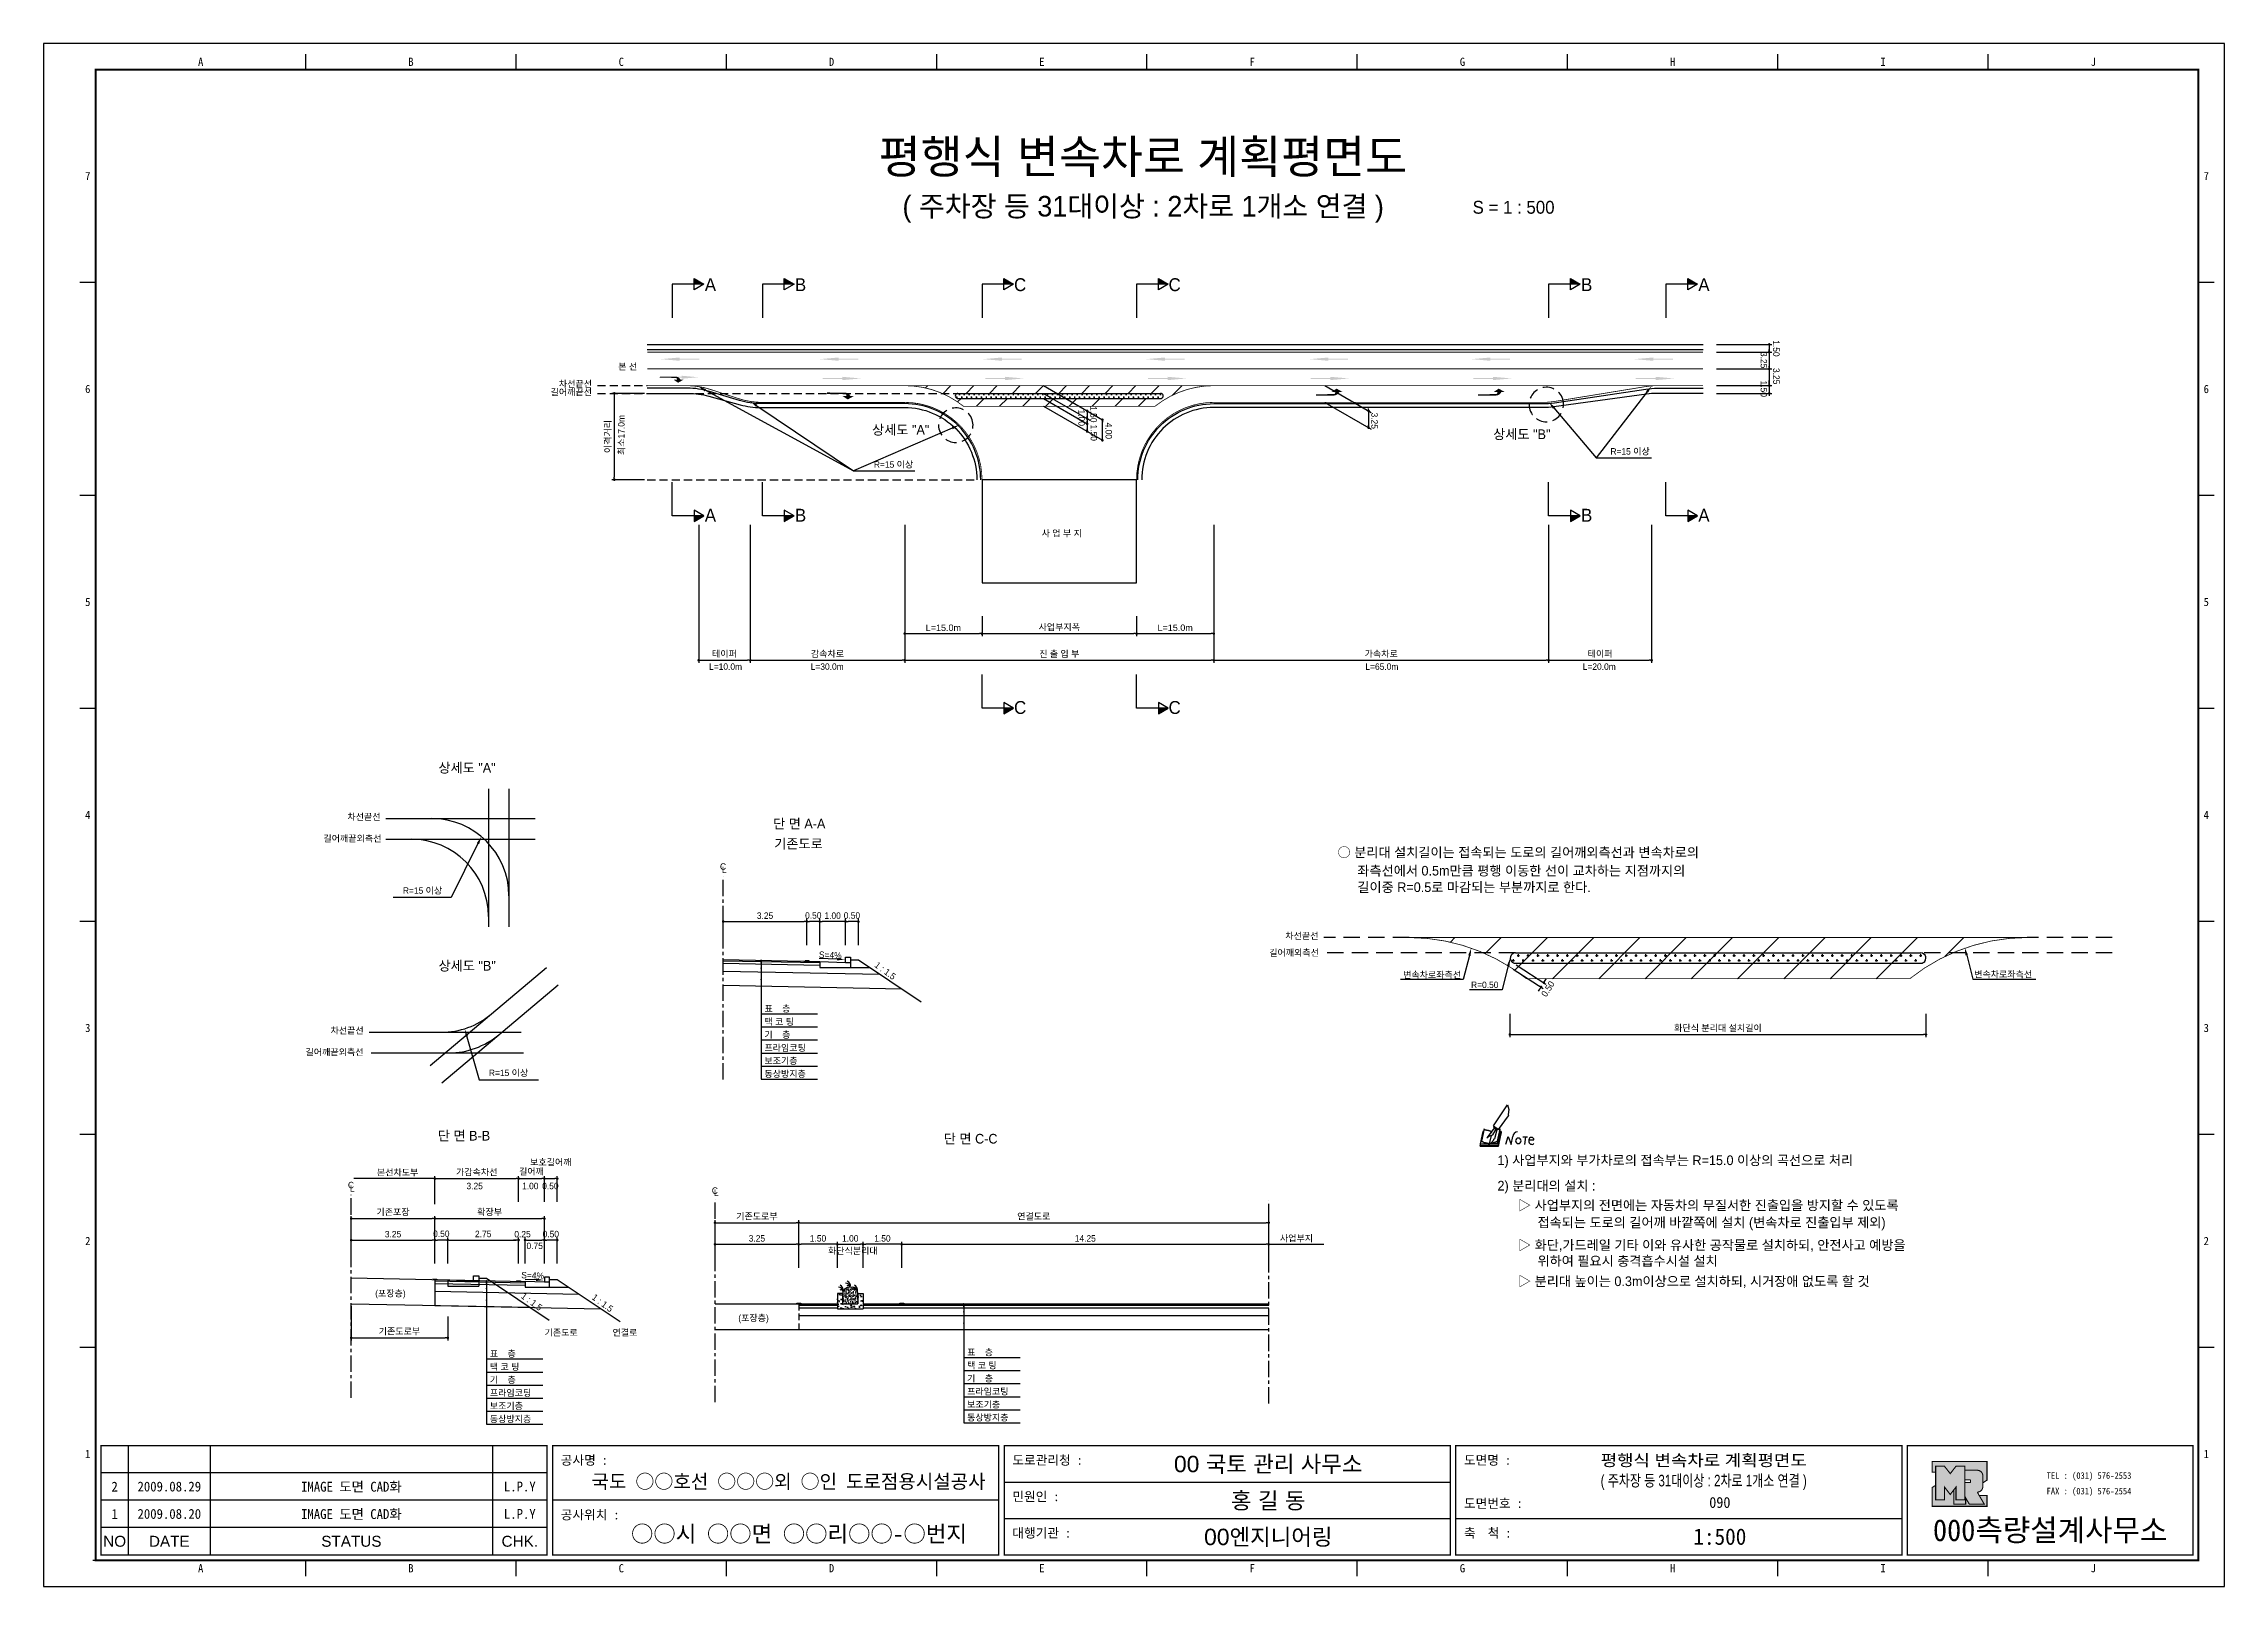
# Model space of a CAD drawing. Header units: millimetres. Extents: x 455 to 878, y -4 to 295.
import ezdxf
from ezdxf.enums import TextEntityAlignment as Align

# ---------------------------------------------------------------- set-up
doc = ezdxf.new("R2010")
doc.units = ezdxf.units.MM
doc.linetypes.add('CENTER', pattern=[50.8, 31.75, -6.35, 6.35, -6.35])
doc.linetypes.add('HIDDEN', pattern=[9.525, 6.35, -3.175])
for name, color, linetype in [('CC-GSTR-0004', 4, 'Continuous'), ('CM-LANE-0030', 30, 'Continuous'), ('CZ-DIMT-0002', 7, 'Continuous'), ('CZ-EXST-0002', 1, 'Continuous'), ('CZ-LIN1-0007', 7, 'Continuous'), ('CZ-LIN2-0003', 3, 'Continuous'), ('CZ-LINE-0001', 7, 'Continuous'), ('CZ-TEXT-BOX0', 7, 'Continuous'), ('TITLE', 7, 'Continuous')]:
    doc.layers.add(name, color=color, linetype=linetype)
doc.styles.add('견고딕', font='arial.ttf')
doc.styles.add('돋움', font='')
doc.styles.add('돋음체', font='')
doc.styles.get('돋움').set_extended_font_data('Dotum')
doc.styles.get('돋음체').set_extended_font_data('DotumChe')

msp = doc.modelspace()

# ---------------------------------------------------------------- texts
at = {"layer": 'CZ-DIMT-0002', "style": '돋움'}
for s, height, p in [('A', 2.5, (584.56, 248.1)), ('B', 2.5, (602.05, 248.1)), ('C', 2.5, (644.68, 248.1)), ('C', 2.5, (674.68, 248.1)), ('B', 2.5, (754.67, 248.1)), ('A', 2.5, (777.43, 248.1)), ('본 선', 1.25, (568.5, 232.2)), ('차선끝선', 1.25, (558.35, 228.85)), ('길어깨끝선', 1.25, (557.55, 227.25)), ('상세도 "A"', 1.875, (621.5, 219.94)), ('상세도 "B"', 1.875, (742.08, 219.08)), ('R=15 이상', 1.25, (763.1, 215.75)), ('R=15 이상', 1.25, (620.11, 213.21)), ('A', 2.5, (584.56, 203.36)), ('B', 2.5, (602.05, 203.36)), ('B', 2.5, (754.67, 203.36)), ('A', 2.5, (777.43, 203.36)), ('사 업 부 지', 1.25, (652.77, 199.85)), ('L=10.0m', 1.25, (587.5, 173.98)), ('L=30.0m', 1.25, (607.23, 173.98)), ('L=65.0m', 1.25, (714.91, 173.98)), ('L=20.0m', 1.25, (757.11, 173.98)), ('C', 2.5, (644.68, 166.05)), ('C', 2.5, (674.68, 166.05)), ('차선끝선', 1.25, (517.3, 144.84)), ('길어깨끝외측선', 1.25, (515.06, 140.64)), ('C', 1.25, (587, 135.19)), ('R=15 이상', 1.25, (528.67, 130.52)), ('L', 1.25, (587.26, 134.53)), ('차선끝선', 1.25, (699.38, 121.75)), ('차선끝선', 1.25, (514.03, 103.36)), ('길어깨끝외측선', 1.25, (511.58, 99.18)), ('R=15 이상', 1.25, (545.37, 95.15)), ('C', 1.25, (514.78, 73.38)), ('L', 1.25, (515.04, 72.72)), ('C', 1.25, (585.42, 72.3)), ('L', 1.25, (585.68, 71.9))]:
    msp.add_text(s, height=height, dxfattribs=at).set_placement(p, align=Align.MIDDLE_CENTER)
for s, rotation, p in [('1.50', 270, (790.86, 237.32)), ('3.25', 270, (788.43, 235.05)), ('1.50', 270, (788.43, 229.49)), ('3.25', 270, (790.86, 231.93)), ('최소17.0m', 90, (567.88, 215.04))]:
    msp.add_text(s, height=1.25, rotation=rotation, dxfattribs=at).set_placement(p)
for s, p in [('○ 분리대 설치길이는 접속되는 도로의 길어깨외측선과 변속차로의', (706.3, 137.94)), ('좌측선에서 0.5m만큼 평행 이동한 선이 교차하는 지점까지의', (710.15, 134.38)), ('길이중 R=0.5로 마감되는 부분까지로 한다.', (710.15, 131.18)), ('1) 사업부지와 부가차로의 접속부는 R=15.0 이상의 곡선으로 처리', (737.35, 78.19)), ('2) 분리대의 설치 :', (737.35, 73.25)), ('▷ 사업부지의 전면에는 자동차의 무질서한 진출입을 방지할 수 있도록', (741.33, 69.45)), ('접속되는 도로의 길어깨 바깥쪽에 설치 (변속차로 진출입부 제외)', (745.12, 66.12)), ('▷ 화단,가드레일 기타 이와 유사한 공작물로 설치하되, 안전사고 예방을', (741.33, 61.72)), ('위하여 필요시 충격흡수시설 설치', (745.12, 58.65)), ('▷ 분리대 높이는 0.3m이상으로 설치하되, 시거장애 없도록 할 것', (741.33, 54.71))]:
    msp.add_text(s, height=1.875, dxfattribs=at).set_placement(p, align=Align.MIDDLE_LEFT)
for s, rotation, p in [('S=4%', 357.7094, (607.83, 118.01)), ('1 : 1.5', 323.8881, (618.5, 114.97)), ('S=4%', 357.7094, (550.05, 55.83)), ('1 : 1.5', 323.8881, (549.87, 50.74)), ('1 : 1.5', 323.8881, (563.62, 50.49))]:
    msp.add_text(s, height=1.25, rotation=rotation, dxfattribs=at).set_placement(p, align=Align.MIDDLE_CENTER)
for s, p in [('길어깨외측선', (693.03, 117.84)), ('변속차로좌측선', (719.03, 113.55)), ('변속차로좌측선', (829.89, 113.65)), ('R=0.50', (732.22, 111.61)), ('표    층', (595.04, 106.99)), ('택 코 팅', (595.04, 104.45)), ('기    층', (595.04, 101.92)), ('프라임코팅', (595.04, 99.39)), ('보조기층', (595.04, 96.86)), ('동상방지층', (595.04, 94.33)), ('3.25', (537.2, 72.57)), ('1.00', (547.99, 72.57)), ('0.50', (551.9, 72.57)), ('사업부지', (695.11, 62.41)), ('화단식분리대', (607.36, 60)), ('(포장층)', (519.48, 51.74)), ('(포장층)', (589.97, 46.95)), ('기존도로', (552.36, 44.13)), ('연결로', (565.55, 44.13)), ('표    층', (541.73, 40.02)), ('택 코 팅', (541.73, 37.48)), ('표    층', (634.38, 40.3)), ('택 코 팅', (634.38, 37.76)), ('기    층', (541.73, 34.95)), ('프라임코팅', (634.38, 32.7)), ('기    층', (634.38, 35.23)), ('프라임코팅', (541.73, 32.42)), ('보조기층', (541.73, 29.89)), ('보조기층', (634.38, 30.17)), ('동상방지층', (541.73, 27.36)), ('동상방지층', (634.38, 27.64))]:
    msp.add_text(s, height=1.25, dxfattribs=at).set_placement(p)
at = {"layer": 'CZ-DIMT-0002', "char_height": 1.25, "attachment_point": 5, "style": '돋움'}
for s, insert, rotation in [('1.50', (658.94, 222.94), 270), ('1.00', (656.61, 222.27), 270), ('1.50', (658.98, 219.37), 270), ('4.00', (661.87, 219.74), 270), ('3.25', (713.49, 221.7), 270), ('\\A1;0.50', (747.15, 111.44), 57.1401)]:
    msp.add_mtext(s, dxfattribs=dict(at, insert=insert, rotation=rotation))
at = {"layer": 'CZ-DIMT-0002', "insert": (523.83, 75.76), "char_height": 1.25, "attachment_point": 5, "style": '돋움'}
msp.add_mtext('본선차도부', dxfattribs=at)
at = {"layer": 'CZ-LINE-0001', "insert": (564.71, 218.63), "char_height": 1.25, "attachment_point": 5, "rotation": 90, "style": '돋움'}
msp.add_mtext('\\A1;이격거리', dxfattribs=at)
at = {"layer": 'CZ-LINE-0001', "char_height": 1.25, "attachment_point": 5, "style": '돋움'}
for s, insert in [('\\A1;{\\fArial|b0|i0|c0|p32;L=15.0m}', (629.78, 181.52)), ('\\A1;사업부지폭', (652.28, 181.58)), ('\\A1;{\\fArial|b0|i0|c0|p32;L=15.0m}', (674.78, 181.52)), ('\\A1;테이퍼', (587.28, 176.41)), ('\\A1;감속차로', (607.28, 176.41)), ('\\A1;진 출 입 부', (652.28, 176.41)), ('\\A1;가속차로', (714.78, 176.41)), ('\\A1;테이퍼', (757.28, 176.41)), ('\\A1;3.25', (595.16, 125.65)), ('\\A1;0.50', (604.53, 125.68)), ('\\A1;1.00', (608.28, 125.65)), ('\\A1;0.50', (612.03, 125.67)), ('\\A1;화단식 분리대 설치길이', (780.15, 103.78)), ('\\A1;가감속차선', (539.19, 75.82)), ('\\A1;길어깨', (549.82, 75.94)), ('\\A1;보호길어깨', (553.57, 77.74)), ('\\A1;기존포장', (522.94, 68.07)), ('\\A1;확장부', (541.69, 68.07)), ('\\A1;기존도로부', (593.58, 67.25)), ('\\A1;연결도로', (647.33, 67.24)), ('\\A1;3.25', (522.94, 63.84)), ('\\A1;0.50', (532.32, 63.91)), ('\\A1;2.75', (540.44, 63.88)), ('\\A1;0.25', (548.08, 63.84)), ('\\A1;0.50', (553.57, 63.86)), ('\\A1;3.25', (593.58, 63.02)), ('\\A1;1.50', (605.45, 63.02)), ('\\A1;1.00', (611.7, 63.02)), ('\\A1;1.50', (617.95, 63.02)), ('\\A1;14.25', (657.33, 63.02)), ('\\A1;0.75', (550.44, 61.57)), ('\\A1;기존도로부', (524.19, 44.93))]:
    msp.add_mtext(s, dxfattribs=dict(at, insert=insert))
at = {"layer": 'CZ-TEXT-BOX0', "style": '돋움'}
for s, p in [('상세도 "A"', (537.31, 154.35)), ('단 면 A-A', (601.8, 143.51)), ('기존도로', (601.65, 139.61)), ('상세도 "B"', (537.33, 115.93)), ('단 면 B-B', (536.72, 82.95)), ('단 면 C-C', (635.08, 82.37))]:
    msp.add_text(s, height=1.875, dxfattribs=at).set_placement(p, align=Align.MIDDLE_CENTER)
at = {"layer": 'TITLE', "color": 3, "linetype": 'Continuous', "style": '돋음체'}
for s, p in [('A', (485.6, 291.35)), ('B', (526.42, 291.35)), ('C', (567.25, 291.35)), ('D', (608.07, 291.35)), ('E', (648.9, 291.35)), ('F', (689.72, 291.35)), ('G', (730.55, 291.35)), ('H', (771.37, 291.35)), ('I', (812.2, 291.35)), ('J', (853.02, 291.35)), ('7', (463.68, 269.18)), ('7', (874.95, 269.18)), ('6', (463.68, 227.85)), ('6', (874.95, 227.85)), ('5', (463.68, 186.52)), ('5', (874.95, 186.52)), ('4', (463.68, 145.19)), ('4', (874.95, 145.19)), ('3', (463.68, 103.86)), ('3', (874.95, 103.86)), ('2', (463.68, 62.53)), ('2', (874.95, 62.53)), ('1', (463.68, 21.2)), ('1', (874.95, 21.2)), ('A', (485.6, -0.98)), ('B', (526.42, -0.98)), ('C', (567.25, -0.98)), ('D', (608.07, -0.98)), ('E', (648.9, -0.98)), ('F', (689.72, -0.98)), ('G', (730.55, -0.98)), ('H', (771.37, -0.98)), ('I', (812.2, -0.98)), ('J', (853.02, -0.98))]:
    msp.add_text(s, height=1.59, dxfattribs=at).set_placement(p, align=Align.MIDDLE)
at = {"layer": 'TITLE', "style": '돋움'}
for s, height, p in [('평행식 변속차로 계획평면도', 6.5, (668.52, 272.96)), ('( 주차장 등 31대이상 : 2차로 1개소 연결 )', 4, (668.57, 263.33))]:
    msp.add_text(s, height=height, dxfattribs=at).set_placement(p, align=Align.MIDDLE_CENTER)
msp.add_text('S = 1 : 500', height=2.5, dxfattribs=at).set_placement((732.52, 263.12), align=Align.MIDDLE_LEFT)
at = {"layer": 'TITLE', "color": 7, "linetype": 'Continuous'}
for s, height, style, p in [('00 국토 관리 사무소', 3.1832, '견고딕', (692.85, 19.28)), ('국도 ○○호선 ○○○외 ○인 도로점용시설공사', 2.7, '돋음체', (599.73, 15.89)), ('홍 길 동', 3.183, '견고딕', (692.85, 12.21)), ('○○시 ○○면 ○○리○○-○번지', 3.1832, '돋음체', (601.75, 5.73)), ('00엔지니어링', 3.183, '견고딕', (692.85, 5.13))]:
    msp.add_text(s, height=height, dxfattribs=dict(at, style=style)).set_placement(p, align=Align.MIDDLE)
at = {"layer": 'TITLE', "style": '돋움'}
for s, width, p, p2 in [('평행식 변속차로 계획평면도', 1.010039, (757.39, 18.85), (797.39, 18.85)), ('( 주차장 등 31대이상 : 2차로 1개소 연결 )', 0.670122, (757.39, 14.9), (797.39, 14.9))]:
    msp.add_text(s, height=2.25, dxfattribs=dict(at, width=width)).set_placement(p, p2, align=Align.FIT)
at = {"layer": 'TITLE', "style": '돋음체'}
for s, p in [('공사명 : ', (555.51, 19.1)), ('도로관리청 :', (643.18, 19.1)), ('도면명 :', (730.85, 19.1)), ('민원인 :', (643.18, 12.03)), ('도면번호 :', (730.85, 10.71)), ('공사위치 :', (555.51, 8.49)), ('대행기관 :', (643.18, 4.96)), ('축  척 :', (730.85, 4.96))]:
    msp.add_text(s, height=1.804, dxfattribs=at).set_placement(p)
at = {"layer": 'TITLE', "color": 180, "style": '돋음체'}
for s, p in [('TEL : (031) 576-2553', (843.96, 16.37)), ('FAX : (031) 576-2554', (843.96, 13.35))]:
    msp.add_text(s, height=1.2733, dxfattribs=at).set_placement(p)
at = {"layer": 'TITLE', "color": 1, "linetype": 'Continuous', "style": '돋음체'}
msp.add_text('2', height=1.91, dxfattribs=at).set_placement((468.9, 14.86), align=Align.MIDDLE)
at = {"layer": 'TITLE', "linetype": 'Continuous'}
for s, height, style, p in [('2009.08.29', 1.91, '돋음체', (479.51, 14.86)), ('L.P.Y', 1.91, '돋음체', (547.55, 14.86)), ('090', 2.122, '돋음체', (780.52, 11.77)), ('1', 1.91, '돋음체', (468.9, 9.55)), ('2009.08.20', 1.91, '돋음체', (479.51, 9.55)), ('L.P.Y', 1.91, '돋음체', (547.55, 9.55)), ('NO', 2.122, '견고딕', (468.9, 4.25)), ('DATE', 2.122, '견고딕', (479.51, 4.25)), ('STATUS', 2.122, '견고딕', (514.86, 4.25)), ('CHK.', 2.122, '견고딕', (547.55, 4.25)), ('1:500', 3.183, '돋음체', (780.52, 5.13))]:
    msp.add_text(s, height=height, dxfattribs=dict(at, style=style)).set_placement(p, align=Align.MIDDLE)
at = {"layer": 'TITLE', "style": '돋음체'}
for p in [(514.86, 14.86), (514.86, 9.55)]:
    msp.add_text('IMAGE 도면 CAD화', height=1.9099, dxfattribs=at).set_placement(p, align=Align.MIDDLE)
at = {"layer": 'TITLE', "color": 180, "style": '돋음체'}
msp.add_text('000측량설계사무소', height=4.244, dxfattribs=at).set_placement((844.65, 4.28), align=Align.CENTER)

# ---------------------------------------------------------------- blocks, each defined once
blk = doc.blocks.new('note')
for p, q in [((0.85, 3.5), (3.53, 7.57)), ((1.8, 2.79), (3.74, 5.46)), ((3.53, 7.57), (3.8, 6.64)), ((3.8, 6.64), (3.69, 5.72)), ((3.69, 5.72), (3.74, 5.46)), ((-1.24, 2.36), (-1.77, 0)), ((-1.77, 0), (1.77, 0)), ((-1.77, 0), (-1.77, -0.3)), ((-1.53, 0.52), (-1.55, 0.54)), ((-1.01, 2.9), (-1.53, 0.52)), ((-1.48, 0.48), (-1.53, 0.52)), ((-1.43, 0.44), (-1.48, 0.48)), ((-1.38, 0.41), (-1.43, 0.44)), ((-1.33, 0.4), (-1.38, 0.41)), ((-1.27, 0.37), (-1.33, 0.4)), ((-1.22, 0.35), (-1.27, 0.37)), ((-1.13, 2.36), (-1.24, 2.36)), ((-1.17, 0.33), (-1.22, 0.35)), ((-1.12, 0.32), (-1.17, 0.33)), ((-1.02, 0.25), (-1.12, 0.32)), ((-0.97, 0.22), (-1.02, 0.25)), ((-1, 2.9), (-1.01, 2.9)), ((-0.98, 2.85), (-1, 2.9)), ((-0.95, 2.8), (-0.98, 2.85)), ((-0.93, 0.21), (-0.97, 0.22)), ((-0.9, 2.75), (-0.95, 2.8)), ((-0.88, 0.19), (-0.93, 0.21)), ((-0.85, 2.72), (-0.9, 2.75)), ((-0.8, 0.18), (-0.88, 0.19)), ((-0.79, 2.69), (-0.85, 2.72)), ((-0.75, 0.17), (-0.8, 0.18)), ((-0.74, 2.68), (-0.79, 2.69)), ((-0.7, 0.16), (-0.75, 0.17)), ((-0.69, 2.65), (-0.74, 2.68)), ((-0.64, 0.15), (-0.7, 0.16)), ((-0.64, 2.65), (-0.69, 2.65)), ((-0.59, 2.63), (-0.64, 2.65)), ((-0.58, 0.14), (-0.64, 0.15)), ((-0.54, 2.62), (-0.59, 2.63)), ((-0.53, 0.13), (-0.58, 0.14)), ((-0.48, 2.61), (-0.54, 2.62)), ((-0.48, 0.12), (-0.53, 0.13)), ((-0.43, 2.61), (-0.48, 2.61)), ((-0.43, 0.11), (-0.48, 0.12)), ((0.75, 2.77), (-0.46, 1.16)), ((0.37, 2.24), (-0.46, 1.16)), ((-0.46, 1.16), (-0.08, 1.47)), ((-0.38, 2.59), (-0.43, 2.61)), ((-0.38, 0.08), (-0.43, 0.11)), ((-0.33, 2.59), (-0.38, 2.59)), ((-0.29, 0.06), (-0.38, 0.08)), ((-0.27, 2.58), (-0.33, 2.59)), ((-0.23, 0.05), (-0.29, 0.06)), ((-0.22, 2.57), (-0.27, 2.58)), ((-0.16, 0.04), (-0.23, 0.05)), ((-0.17, 2.56), (-0.22, 2.57)), ((-0.12, 2.55), (-0.17, 2.56)), ((-0.11, 0.03), (-0.16, 0.04)), ((-0.07, 2.53), (-0.12, 2.55)), ((-0.04, 0.02), (-0.11, 0.03)), ((-0.08, 1.47), (0.72, 1.75)), ((-0.01, 2.51), (-0.07, 2.53)), ((-0.05, -0.3), (-0.05, 0)), ((0, 0), (-0.04, 0.02)), ((0.04, 2.5), (-0.01, 2.51)), ((0.37, 1.63), (0, 0)), ((0, 0), (1.6, 0.53)), ((0, 0), (1.65, 0.18)), ((0, 0.01), (0.06, 0.04)), ((0, -0.3), (0, 0)), ((0.09, 2.48), (0.04, 2.5)), ((0.05, -0.3), (0.05, 0)), ((0.06, 0.04), (0.11, 0.07)), ((0.14, 2.48), (0.09, 2.48)), ((0.11, 0.07), (0.16, 0.09)), ((0.2, 2.47), (0.14, 2.48)), ((0.16, 0.09), (0.21, 0.12)), ((0.26, 2.43), (0.18, 2.46)), ((0.21, 0.12), (0.27, 0.14)), ((0.34, 2.4), (0.26, 2.43)), ((0.27, 0.14), (0.36, 0.19)), ((0.45, 2.37), (0.34, 2.4)), ((0.36, 0.19), (0.41, 0.22)), ((0.41, 0.22), (0.46, 0.27)), ((0.46, 0.27), (0.51, 0.3)), ((0.51, 0.3), (0.56, 0.34)), ((0.56, 0.34), (0.6, 0.4)), ((0.6, 0.4), (0.64, 0.45)), ((0.64, 0.45), (0.67, 0.51)), ((0.67, 0.51), (0.74, 0.58)), ((0.72, 1.75), (1.16, 2.53)), ((0.74, 0.58), (0.79, 0.63)), ((1, 3.1), (0.75, 2.77)), ((0.79, 0.63), (0.83, 0.68)), ((0.83, 0.68), (0.86, 0.73)), ((0.85, 3.5), (1.8, 2.79)), ((1, 3.4), (0.85, 3.21)), ((0.85, 3.21), (1.52, 2.71)), ((0.86, 0.73), (0.89, 0.79)), ((0.89, 0.84), (0.92, 0.89)), ((0.89, 0.79), (0.89, 0.84)), ((0.92, 0.89), (0.96, 0.95)), ((0.96, 0.95), (1.01, 0.97)), ((1.47, 2.74), (1.01, 0.97)), ((1.16, 2.53), (1.37, 2.82)), ((2.13, 2.84), (1.44, 2.63)), ((1.52, 2.71), (1.66, 2.9)), ((1.6, 0.53), (2.13, 2.84)), ((1.65, 0.18), (2.19, 2.48)), ((1.77, 0), (2.3, 2.36)), ((1.77, -0.3), (2.3, 2.07)), ((1.77, -0.38), (2.3, 1.99)), ((1.77, -0.44), (2.3, 1.93)), ((1.77, 0), (1.77, -0.3)), ((2.19, 2.48), (2.04, 2.47)), ((2.3, 2.36), (2.16, 2.36)), ((2.3, 2.36), (2.3, 2.07)), ((3.21, -0.08), (3.68, 1.4)), ((3.68, 1.4), (4.26, -0.14)), ((4.26, -0.14), (4.56, 1.44)), ((6.55, 1.34), (7.46, 1.34)), ((7.01, 1.34), (6.87, -0.11)), ((7.71, 0.77), (7.71, 0.55)), ((7.71, 0.77), (8.67, 0.77)), ((-1.77, -0.3), (1.77, -0.3)), ((-1.77, -0.43), (-1.77, -0.3)), ((-1.77, -0.37), (1.77, -0.37)), ((-1.77, -0.43), (1.77, -0.43))]:
    blk.add_line(p, q)
for centre, major_axis, start_param, end_param in [((0.4, 2.31), (0.0702, 0.0702), 3.283946, 6.425539), ((5.68, 1.23), (-0.806, 0.806), -0.591174, 0.597824), ((5.66, 0.58), (-0.378, 0.378), 3.926991, 10.210176), ((8.3, 0.49), (0.422, 0.422), 2.265602, 4.634911), ((8.19, 0.77), (-0.342, 0.342), 3.926991, 7.068583)]:
    blk.add_ellipse(centre, major_axis=major_axis, ratio=1, start_param=start_param, end_param=end_param)
blk = doc.blocks.new('_Dot')
at = {"color": 0, "linetype": 'ByBlock', "lineweight": -2}
blk.add_line((-0.5, 0), (-1, 0), dxfattribs=at)
at = {"color": 0, "linetype": 'ByBlock', "const_width": 0.5}
blk.add_lwpolyline([(-0.25, 0, 1), (0.25, 0, 1)], format="xyb", close=True, dxfattribs=at)

# ---------------------------------------------------------------- hatches: boundary and pattern name
at = {"layer": 'CM-LANE-0030'}
h = msp.add_hatch(dxfattribs=at)
h.set_pattern_fill('ANSI31', color=256, style=0)
h.set_pattern_definition([(45, (-30.644, -2.3127), (-2.245064, 2.245064), [])])
h.paths.add_polyline_path([(622.28, 228.51, -0.170323), (633.68, 224.51), (670.88, 224.51, -0.170323), (682.28, 228.51)])
h.paths.add_polyline_path([(671.96, 227.01, -0.750696), (672.23, 226.09, 0.001926), (672.11, 226.01), (632.45, 226.01, 0.001926), (632.33, 226.09, -0.750696), (632.6, 227.01)], flags=16)
h = msp.add_hatch(dxfattribs=at)
h.set_pattern_fill('ANSI31', color=256, scale=2, style=0)
h.set_pattern_definition([(45, (-585.67, -340.2307), (-4.490128, 4.490128), [])])
h.paths.add_polyline_path([(720.18, 121.41, -0.170323), (742.98, 113.41), (817.38, 113.41, -0.170323), (840.18, 121.41)])
at = {"layer": 'CZ-EXST-0002'}
msp.add_hatch(color=256, dxfattribs=at).paths.add_polyline_path([(531.44, 55.02), (531.44, 55.14), (530.69, 55.16), (530.69, 55.03)])
h = msp.add_hatch(dxfattribs=at)
h.set_pattern_fill('AR-CONC', color=256, scale=0.01, style=0)
h.set_pattern_definition([(50, (-498.9143, 3533.1771), (1.8218467, -0.15939086), [0.1905, -2.0955]), (355, (-498.9143, 3533.1771), (-0.3524283, 1.9105664), [0.1524, -1.6764]), (100.451, (-498.7624, 3533.1639), (1.469425, 1.7511669), [0.1619, -1.7809]), (46.1842, (-498.9143, 3533.6851), (2.7107904, -0.4204233), [0.28575, -3.14325]), (96.6356, (-498.6884, 3533.65), (2.3740423, 2.4742556), [0.24285, -2.67135]), (351.184, (-498.9143, 3533.685), (2.374046, 2.4742512), [0.2286, -2.5146]), (21, (-498.6603, 3533.5581), (1.5161488, -1.0226552), [0.1905, -2.0955]), (326, (-498.6603, 3533.5581), (0.6180203, 1.8418797), [0.1524, -1.6764]), (71.4514, (-498.5339, 3533.473), (2.1341649, 0.8192286), [0.1619, -1.7809]), (37.5, (-498.91425, 3533.17713), (0.03088603, 0.84555039), [0, -1.65608, 0, -1.7018, 0, -1.68275]), (7.5, (-498.91425, 3533.1771), (0.66819663, 1.00180575), [0, -0.97028, 0, -1.61798, 0, -0.64135]), (327.5, (-499.4807, 3533.1771), (1.35590595, -0.05728744), [0, -0.635, 0, -1.9812, 0, -2.6289]), (317.5, (-499.7347, 3533.1771), (1.4812918, 0.2542649), [0, -0.8255, 0, -1.31572, 0, -1.8669])])
h.paths.add_polyline_path([(614.2, 49.33), (614.2, 52.33), (613.2, 52.33), (613.2, 50.33), (610.2, 50.33), (610.2, 52.33), (609.2, 52.33), (609.2, 49.33)])
h = msp.add_hatch(dxfattribs=at)
h.set_pattern_fill('AR-SAND', color=256, scale=0.01, style=0)
h.set_pattern_definition([(37.5, (-498.91425, 3533.17713), (-0.016000313, 0.489413237), [0, -0.38608, 0, -0.4318, 0, -0.41275]), (7.5, (-498.91425, 3533.17713), (0.44952328, 0.7168251), [0, -0.20828, 0, -0.34798, 0, -0.13335]), (327.5, (-499.22667, 3533.17713), (0.79099237, 0.001437185), [0, -0.127, 0, -0.4572, 0, -0.5969]), (317.5, (-499.2267, 3533.1771), (0.76355645, 0.22292932), [0, -0.0635, 0, -0.29972, 0, -0.3429])])
edge = h.paths.add_edge_path()
edge.add_ellipse((611.7, 52.33), major_axis=(-1.5, 0), ratio=0.829212, start_angle=180, end_angle=360)
edge.add_line((610.2, 52.33), (610.2, 50.33))
edge.add_line((610.2, 50.33), (613.2, 50.33))
edge.add_line((613.2, 50.33), (613.2, 52.33))
at = {"layer": 'CZ-LIN1-0007'}
for points in [[(578.58, 233.97), (578.58, 233.76), (582.41, 233.76), (582.41, 233.54), (578.58, 233.54), (578.58, 233.33), (574.93, 233.65)], [(609.45, 233.97), (609.45, 233.76), (613.27, 233.76), (613.27, 233.54), (609.45, 233.54), (609.45, 233.33), (605.8, 233.65)], [(641.16, 233.97), (641.16, 233.76), (644.99, 233.76), (644.99, 233.54), (641.16, 233.54), (641.16, 233.33), (637.51, 233.65)], [(672.8, 233.97), (672.8, 233.76), (676.62, 233.76), (676.62, 233.54), (672.8, 233.54), (672.8, 233.33), (669.15, 233.65)], [(704.54, 233.97), (704.54, 233.76), (708.36, 233.76), (708.36, 233.54), (704.54, 233.54), (704.54, 233.33), (700.89, 233.65)], [(735.98, 233.97), (735.98, 233.76), (739.81, 233.76), (739.81, 233.54), (735.98, 233.54), (735.98, 233.33), (732.33, 233.65)], [(767.59, 233.97), (767.59, 233.76), (771.42, 233.76), (771.42, 233.54), (767.59, 233.54), (767.59, 233.33), (763.94, 233.65)], [(577.85, 230.26, -0.267976), (578.76, 229.65), (579.31, 229.65), (578.28, 229.07), (577.45, 229.64), (578.06, 229.65, 0.504994), (577.79, 230.02), (574.73, 230.03), (574.74, 230.27)], [(578.98, 230.43), (578.98, 230.24), (575.55, 230.24), (575.55, 230.04), (578.98, 230.04), (578.98, 229.85), (582.25, 230.14)], [(610.17, 230.22), (610.17, 230.01), (606.35, 230.01), (606.35, 229.79), (610.17, 229.79), (610.17, 229.58), (613.82, 229.9)], [(641.75, 230.22), (641.75, 230.01), (637.92, 230.01), (637.92, 229.79), (641.75, 229.79), (641.75, 229.58), (645.4, 229.9)], [(673.32, 230.22), (673.32, 230.01), (669.5, 230.01), (669.5, 229.79), (673.32, 229.79), (673.32, 229.58), (676.97, 229.9)], [(704.89, 230.22), (704.89, 230.01), (701.07, 230.01), (701.07, 229.79), (704.89, 229.79), (704.89, 229.58), (708.54, 229.9)], [(736.47, 230.22), (736.47, 230.01), (732.64, 230.01), (732.64, 229.79), (736.47, 229.79), (736.47, 229.58), (740.12, 229.9)], [(768.04, 230.22), (768.04, 230.01), (764.21, 230.01), (764.21, 229.79), (768.04, 229.79), (768.04, 229.58), (771.69, 229.9)], [(610.71, 227.16, -0.267976), (611.74, 226.47), (612.37, 226.47), (611.2, 225.82), (610.25, 226.47), (610.95, 226.47, 0.504994), (610.64, 226.89), (607.17, 226.91), (607.17, 227.18)], [(705.63, 226.59, 0.267976), (706.65, 227.28), (707.28, 227.28), (706.11, 227.93), (705.17, 227.29), (705.86, 227.28, -0.504994), (705.55, 226.86), (702.09, 226.84), (702.09, 226.57)], [(737.1, 226.59, 0.267976), (738.13, 227.28), (738.75, 227.28), (737.58, 227.93), (736.64, 227.29), (737.33, 227.28, -0.504994), (737.02, 226.86), (733.56, 226.84), (733.56, 226.57)], [(603.66, 116.83), (603.66, 116.95), (602.91, 116.97), (602.91, 116.84)], [(547.69, 54.69), (547.69, 54.82), (546.94, 54.83), (546.94, 54.71)], [(602.08, 50.33), (602.08, 50.46), (601.33, 50.46), (601.33, 50.33)], [(622.08, 50.33), (622.08, 50.46), (621.33, 50.46), (621.33, 50.33)]]:
    msp.add_hatch(color=256, dxfattribs=at).paths.add_polyline_path(points)
at = {"layer": 'CZ-LIN2-0003'}
h = msp.add_hatch(dxfattribs=at)
h.set_pattern_fill('CROSS', color=256, scale=0.075, style=0)
h.set_pattern_definition([(0, (-30.6441, -2.31274), (0.47625, 0.47625), [0.238125, -0.714375]), (90, (-30.52504, -2.4318), (-0.47625, 0.47625), [0.238125, -0.714375])])
h.paths.add_polyline_path([(671.96, 227.01), (632.6, 227.01, 0.750696), (632.33, 226.09, -0.001926), (632.45, 226.01), (672.11, 226.01, -0.001926), (672.23, 226.09, 0.750696)])
h = msp.add_hatch(dxfattribs=at)
h.set_pattern_fill('CROSS', color=256, scale=0.15, style=0)
h.set_pattern_definition([(0, (-585.6701, -340.2307), (0.9525, 0.9525), [0.47625, -1.42875]), (90, (-585.432, -340.4688), (-0.9525, 0.9525), [0.47625, -1.42875])])
h.paths.add_polyline_path([(740.82, 118.41, 0.750696), (740.28, 116.57, -0.001926), (740.53, 116.41), (819.83, 116.41, -0.001926), (820.08, 116.57, 0.750696), (819.54, 118.41)])
at = {"layer": 'CZ-LINE-0001'}
for points in [[(581.4, 249.28), (581.4, 248.18), (583.31, 248.18)], [(598.9, 249.28), (598.9, 248.18), (600.8, 248.18)], [(641.52, 249.28), (641.52, 248.18), (643.42, 248.18)], [(671.52, 249.28), (671.52, 248.18), (673.42, 248.18)], [(751.52, 249.28), (751.52, 248.18), (753.42, 248.18)], [(774.28, 249.28), (774.28, 248.18), (776.18, 248.18)], [(583.31, 203.23), (581.4, 203.23), (581.4, 202.13)], [(600.8, 203.23), (598.9, 203.23), (598.9, 202.13)], [(753.42, 203.23), (751.52, 203.23), (751.52, 202.13)], [(776.18, 203.23), (774.28, 203.23), (774.28, 202.13)], [(643.42, 165.92), (641.52, 165.92), (641.52, 164.82)], [(673.42, 165.92), (671.52, 165.92), (671.52, 164.82)]]:
    msp.add_hatch(color=256, dxfattribs=at).paths.add_polyline_path(points)
at = {"layer": 'TITLE', "ltscale": 150}
h = msp.add_hatch(color=8, dxfattribs=at)
edge = h.paths.add_edge_path()
edge.add_line((832.38, 19.73), (821.72, 19.73))
edge.add_line((821.72, 19.73), (821.72, 17.65))
edge.add_line((821.72, 17.65), (822.42, 17.65))
edge.add_line((822.42, 17.65), (822.42, 18.82))
edge.add_line((822.42, 18.82), (824.12, 18.82))
edge.add_line((824.12, 18.82), (825.25, 17.37))
edge.add_line((825.25, 17.37), (826.37, 18.82))
edge.add_line((826.37, 18.82), (828.07, 18.82))
edge.add_line((828.07, 18.82), (828.07, 18.03))
edge.add_line((828.07, 18.03), (830.5, 18.03))
edge.add_arc((830.5, 16.96), 1.07, 0, 90, ccw=False)
edge.add_line((831.57, 16.96), (831.57, 15.59))
edge.add_line((831.57, 15.59), (832.38, 16.1))
edge.add_line((832.38, 16.1), (832.38, 19.73))
h.paths.add_polyline_path([(825.93, 14.21), (825.25, 13.33), (824.12, 14.78), (824.12, 12.27), (822.42, 12.27), (822.42, 15.11), (821.72, 14.67), (821.72, 11.04), (832.38, 11.04), (832.38, 13.12), (830.89, 13.12), (831.84, 11.47), (828.94, 11.47), (828.24, 12.68), (828.24, 11.47), (825.93, 11.47)])
msp.add_hatch(color=5, dxfattribs=at).paths.add_polyline_path([(828.07, 18.82), (826.37, 18.82), (825.25, 17.37), (824.12, 18.82), (822.42, 18.82), (822.42, 12.27), (824.12, 12.27), (824.12, 14.78), (825.25, 13.33), (826.37, 14.78), (826.37, 12.27), (828.07, 12.27)])
h = msp.add_hatch(color=161, dxfattribs=at)
edge = h.paths.add_edge_path()
edge.add_arc((830.5, 16.96), 1.07, 360, 450)
edge.add_line((830.5, 18.03), (828.07, 18.03))
edge.add_line((828.07, 18.03), (828.07, 16.17))
edge.add_line((828.07, 16.17), (829.06, 16.17))
edge.add_arc((829.06, 16.06), 0.113, 0, 90, ccw=False)
edge.add_line((829.17, 16.06), (829.17, 15.75))
edge.add_arc((829.06, 15.75), 0.113, 270, 360, ccw=False)
edge.add_line((829.06, 15.64), (828.07, 15.64))
edge.add_line((828.07, 15.64), (828.07, 12.27))
edge.add_line((828.07, 12.27), (826.37, 12.27))
edge.add_line((826.37, 12.27), (826.37, 14.78))
edge.add_line((826.37, 14.78), (825.93, 14.21))
edge.add_line((825.93, 14.21), (825.93, 11.47))
edge.add_line((825.93, 11.47), (828.24, 11.47))
edge.add_line((828.24, 11.47), (828.24, 12.68))
edge.add_line((828.24, 12.68), (828.94, 11.47))
edge.add_line((828.94, 11.47), (831.84, 11.47))
edge.add_line((831.84, 11.47), (830.5, 13.79))
edge.add_arc((830.5, 14.85), 1.07, 270, 360)
edge.add_line((831.57, 14.85), (831.57, 16.96))

# ---------------------------------------------------------------- linework, layer by layer
at = {"color": 0, "linetype": 'ByBlock', "lineweight": -2}
for p, q in [((790.11, 236.26), (790.11, 236.01)), ((790.11, 235.26), (790.11, 235.51)), ((790.11, 234.76), (790.11, 234.51)), ((790.11, 232.01), (790.11, 232.26)), ((790.11, 231.51), (790.11, 231.26)), ((790.11, 228.76), (790.11, 229.01)), ((790.11, 228.76), (790.11, 229.01)), ((790.11, 226.76), (790.11, 226.51)), ((790.11, 226.76), (790.11, 226.51)), ((657.69, 223.35), (657.69, 223.1)), ((657.69, 222.35), (657.69, 222.6)), ((657.69, 221.85), (657.69, 221.6)), ((657.69, 221.35), (657.69, 221.6)), ((660.65, 221.65), (660.65, 221.4)), ((712.32, 220.6), (712.32, 220.85)), ((712.33, 223.85), (712.33, 224.1)), ((712.33, 223.35), (712.33, 223.1)), ((657.69, 219.85), (657.69, 220.1)), ((660.65, 218.15), (660.65, 218.4)), ((745.68, 111.6), (745.54, 111.39)), ((746.49, 112.86), (746.63, 113.07)), ((530.82, 74.62), (530.57, 74.62)), ((693.2, 61.88), (693.45, 61.88))]:
    msp.add_line(p, q, dxfattribs=at)
at = {"color": 0, "linetype": 'ByBlock', "const_width": 0.25}
for points in [[(790.11, 236.38, 1), (790.11, 236.63, 1)], [(790.11, 235.13, 1), (790.11, 234.88, 1)], [(790.11, 234.88, 1), (790.11, 235.13, 1)], [(790.11, 231.88, 1), (790.11, 231.63, 1)], [(790.11, 231.63, 1), (790.11, 231.88, 1)], [(790.11, 228.63, 1), (790.11, 228.38, 1)], [(790.11, 228.63, 1), (790.11, 228.38, 1)], [(790.11, 226.88, 1), (790.11, 227.13, 1)], [(790.11, 226.88, 1), (790.11, 227.13, 1)], [(657.69, 223.48, 1), (657.69, 223.73, 1)], [(657.69, 222.23, 1), (657.69, 221.98, 1)], [(657.69, 221.98, 1), (657.69, 222.23, 1)], [(657.69, 221.23, 1), (657.69, 220.98, 1)], [(660.65, 221.77, 1), (660.65, 222.02, 1)], [(712.32, 220.48, 1), (712.32, 220.23, 1)], [(712.33, 223.73, 1), (712.33, 223.48, 1)], [(712.33, 223.48, 1), (712.33, 223.73, 1)], [(657.69, 219.73, 1), (657.69, 219.48, 1)], [(660.65, 218.02, 1), (660.65, 217.77, 1)], [(745.74, 111.71, 1), (745.88, 111.92, 1)], [(746.42, 112.76, 1), (746.29, 112.55, 1)], [(530.94, 74.62, 1), (531.19, 74.62, 1)], [(693.08, 61.88, 1), (692.83, 61.88, 1)]]:
    msp.add_lwpolyline(points, format="xyb", close=True, dxfattribs=at)
at = {"layer": 'CC-GSTR-0004'}
for p, q in [((605.78, 116.79), (605.78, 115.59)), ((605.78, 116.79), (610.78, 116.59)), ((605.78, 115.59), (611.78, 115.59)), ((610.78, 116.59), (610.78, 117.59)), ((610.78, 117.59), (611.78, 117.59)), ((610.78, 116.59), (611.78, 116.59)), ((611.78, 117.59), (611.78, 115.59))]:
    msp.add_line(p, q, dxfattribs=at)
for points in [[(572.28, 236.51), (777.28, 236.51)], [(572.28, 235.51), (777.28, 235.51)], [(553.32, 54.53), (552.32, 54.53), (548.57, 54.68), (548.57, 53.53), (553.32, 53.53), (553.32, 55.53), (552.32, 55.53), (552.32, 54.53)]]:
    msp.add_lwpolyline(points, dxfattribs=at)
for points in [[(637.03, 210.26, 0.414214), (622.28, 225.01), (594.48, 225.01), (594.48, 225.01, -0.072993), (590.17, 225.64), (590.17, 225.64), (584.39, 227.38), (584.39, 227.38, 0.072993), (580.08, 228.01), (580.08, 228.01), (572.28, 228.01)], [(572.28, 227.01), (580.26, 227.01, -0.067192), (584.23, 226.47), (590.33, 224.8, 0.067192), (594.31, 224.26), (622.28, 224.26, -0.414214), (636.28, 210.26)], [(667.53, 210.26, -0.414214), (682.28, 225.01), (746.16, 225.01), (746.16, 225.01, 0.03724), (748.39, 225.18), (766.17, 227.84), (766.17, 227.84, -0.03724), (768.4, 228.01), (768.4, 228.01), (777.28, 228.01)], [(777.28, 227.01), (768.31, 227.01, 0.034174), (766.26, 226.87), (748.3, 224.4, -0.034174), (746.25, 224.26), (746.25, 224.26), (682.28, 224.26, 0.414214), (668.28, 210.26)]]:
    msp.add_lwpolyline(points, format="xyb", dxfattribs=at)
at = {"layer": 'CM-LANE-0030', "const_width": 0.15}
msp.add_lwpolyline([(572.28, 231.76), (777.28, 231.76)], dxfattribs=at)
for points in [[(670.88, 224.51), (633.68, 224.51, 0.170323), (622.28, 228.51), (682.28, 228.51, 0.170323)], [(817.38, 113.41), (742.98, 113.41, 0.170323), (720.18, 121.41), (840.18, 121.41, 0.170323)]]:
    msp.add_lwpolyline(points, format="xyb", close=True, dxfattribs=at)
at = {"layer": 'CZ-EXST-0002'}
for p, q in [((541.46, 150.24), (541.46, 123.46)), ((545.45, 150.24), (545.45, 123.46)), ((521.57, 144.5), (550.52, 144.5)), ((521.57, 140.49), (550.52, 140.49)), ((530.18, 96.6), (552.73, 115.59)), ((532.39, 93.23), (554.99, 112.26)), ((518.31, 103.02), (547.79, 103.02)), ((518.72, 99.02), (548.27, 99.02)), ((514.82, 55.35), (533.57, 54.98)), ((530.69, 55.16), (531.44, 55.14)), ((538.57, 55.78), (539.57, 55.78)), ((538.57, 54.78), (538.57, 55.78)), ((539.57, 55.78), (539.57, 53.78)), ((539.57, 55.28), (541.07, 55.28)), ((541.07, 55.28), (553.27, 47.14)), ((530.69, 55.03), (531.44, 55.02)), ((533.57, 54.98), (538.57, 54.78)), ((533.57, 54.98), (533.57, 53.78)), ((533.57, 53.78), (539.57, 53.78)), ((538.57, 54.78), (539.57, 54.78)), ((514.82, 50.35), (549.5, 49.66)), ((585.45, 50.33), (601.7, 50.33)), ((585.45, 45.33), (601.7, 45.33))]:
    msp.add_line(p, q, dxfattribs=at)
at = {"layer": 'CZ-LIN1-0007'}
for p, q in [((602.91, 116.97), (603.66, 116.95)), ((602.91, 116.84), (603.66, 116.83)), ((603.66, 116.95), (603.66, 116.83)), ((531.44, 55.14), (531.44, 55.02)), ((546.94, 54.83), (547.69, 54.82)), ((546.94, 54.71), (547.69, 54.69)), ((547.69, 54.82), (547.69, 54.69)), ((601.33, 50.33), (601.33, 50.46)), ((601.33, 50.46), (602.08, 50.46)), ((602.08, 50.33), (601.33, 50.33)), ((602.08, 50.46), (602.08, 50.33)), ((621.33, 50.46), (622.08, 50.46)), ((621.33, 50.33), (621.33, 50.46)), ((622.08, 50.33), (621.33, 50.33)), ((622.08, 50.46), (622.08, 50.33))]:
    msp.add_line(p, q, dxfattribs=at)
at = {"layer": 'CZ-LIN1-0007', "const_width": 0.15}
for points in [[(572.28, 235.01), (777.28, 235.01)], [(601.09, 228.51), (622.28, 228.51)], [(682.28, 228.51), (725.39, 228.51)]]:
    msp.add_lwpolyline(points, dxfattribs=at)
for points in [[(572.28, 228.51), (579.9, 228.51), (579.9, 228.51, -0.07872), (584.54, 227.78), (584.54, 227.78), (590.02, 225.99, 0.07872), (594.66, 225.26), (622.28, 225.26, -0.414214), (637.28, 210.26)], [(777.28, 228.51), (768.49, 228.51), (768.49, 228.51, 0.040295), (766.09, 228.32), (766.09, 228.32), (748.48, 225.45), (748.48, 225.45, -0.040295), (746.07, 225.26), (682.28, 225.26, 0.414214), (667.28, 210.26)]]:
    msp.add_lwpolyline(points, format="xyb", dxfattribs=at)
at = {"layer": 'CZ-LIN1-0007', "linetype": 'HIDDEN', "const_width": 0.15}
for points in [[(579.9, 228.51), (601.09, 228.51)], [(725.39, 228.51), (768.49, 228.51)]]:
    msp.add_lwpolyline(points, dxfattribs=at)
at = {"layer": 'CZ-LIN2-0003'}
for p, q in [((632.45, 226.01), (672.11, 226.01)), ((632.6, 227.01), (671.96, 227.01)), ((587.03, 117.16), (605.78, 116.79)), ((587.03, 116.91), (605.78, 116.54)), ((587.03, 116.41), (605.78, 116.04)), ((587.03, 114.91), (617.46, 114.3)), ((611.78, 117.09), (613.28, 117.09)), ((611.78, 115.59), (615.53, 115.59)), ((613.28, 117.09), (625.49, 108.95)), ((740.53, 116.41), (819.83, 116.41)), ((740.82, 118.41), (819.54, 118.41)), ((587.03, 112.16), (621.71, 111.47)), ((531.07, 55.03), (531.07, 50.03)), ((531.07, 55.03), (548.57, 54.68)), ((531.07, 54.78), (548.57, 54.43)), ((531.07, 54.28), (548.57, 53.93)), ((531.07, 52.78), (559.03, 52.22)), ((553.32, 55.03), (554.82, 55.03)), ((553.32, 53.53), (557.07, 53.53)), ((554.82, 55.03), (567.02, 46.89)), ((610.2, 52.33), (609.2, 52.33)), ((609.2, 52.33), (609.2, 49.33)), ((610.2, 52.33), (610.2, 50.33)), ((613.2, 52.33), (613.2, 50.33)), ((613.2, 52.33), (614.2, 52.33)), ((614.2, 52.33), (614.2, 49.33)), ((531.07, 50.03), (563.29, 49.38)), ((601.7, 50.33), (609.2, 50.33)), ((601.7, 50.08), (609.2, 50.08)), ((601.7, 49.58), (609.2, 49.58)), ((601.7, 48.08), (692.95, 48.08)), ((609.2, 49.33), (614.2, 49.33)), ((610.2, 50.33), (613.2, 50.33)), ((614.2, 50.33), (692.95, 50.33)), ((614.2, 50.08), (692.95, 50.08)), ((614.2, 49.58), (692.95, 49.58)), ((601.7, 45.33), (692.95, 45.33))]:
    msp.add_line(p, q, dxfattribs=at)
at = {"layer": 'CZ-LIN2-0003', "color": 1}
msp.add_line((746.63, 113.07), (746.9, 113.49), dxfattribs=at)
at = {"layer": 'CZ-LIN2-0003'}
for points in [[(632.45, 226.01, 0.001926), (632.33, 226.09, 0.001926)], [(672.23, 226.09, 0.001926), (672.11, 226.01)], [(740.53, 116.41, 0.001926), (740.28, 116.57, 0.001926)], [(820.08, 116.57, 0.001926), (819.83, 116.41)]]:
    msp.add_lwpolyline(points, format="xyb", dxfattribs=at)
msp.add_lwpolyline([(667.28, 210.26), (637.28, 210.26), (637.28, 190.26), (667.28, 190.26)], close=True, dxfattribs=at)
for centre, radius, start, end in [((632.6, 226.51), 0.5, 90, 237.5816), ((671.96, 226.51), 0.5, 302.4184, 90), ((530.45, 129.5), 15, 0, 90), ((526.46, 125.49), 15, 0, 90), ((740.82, 117.41), 1, 90, 237.5816), ((819.54, 117.41), 1, 302.4184, 90), ((532.34, 118.02), 15, 270, 310.097), ((533.8, 114.02), 15, 270, 310.097), ((609.44, 52.67), 0.88, 7.8639, 92.7752), ((609.9, 52.64), 0.44, 19.771, 124.0366), ((609.33, 53.01), 1, 347.1802, 67.3267), ((610.83, 53.45), 0.88, 7.8639, 92.7752), ((611.29, 53.43), 0.44, 19.771, 124.0366), ((610.73, 53.8), 1, 347.1802, 67.3267), ((612.23, 52.67), 0.88, 7.8639, 92.7752), ((612.68, 52.64), 0.44, 19.771, 124.0366), ((612.12, 53.01), 1, 347.1802, 67.3267)]:
    msp.add_arc(centre, radius, start, end, dxfattribs=at)
msp.add_ellipse((611.7, 52.33), major_axis=(-1.5, 0), ratio=0.829212, start_param=3.141593, end_param=6.283185, dxfattribs=at)
at = {"layer": 'CZ-LINE-0001'}
for p, q in [((583.31, 248.18), (577.16, 248.18)), ((577.16, 248.18), (577.16, 241.64)), ((581.4, 247.08), (581.4, 249.28)), ((581.4, 249.28), (583.31, 248.18)), ((583.31, 248.18), (581.4, 247.08)), ((600.8, 248.18), (594.66, 248.18)), ((594.66, 248.18), (594.66, 241.64)), ((598.9, 247.08), (598.9, 249.28)), ((598.9, 249.28), (600.8, 248.18)), ((600.8, 248.18), (598.9, 247.08)), ((643.42, 248.18), (637.28, 248.18)), ((637.28, 248.18), (637.28, 241.64)), ((641.52, 247.08), (641.52, 249.28)), ((641.52, 249.28), (643.42, 248.18)), ((643.42, 248.18), (641.52, 247.08)), ((673.42, 248.18), (667.28, 248.18)), ((667.28, 248.18), (667.28, 241.64)), ((671.52, 247.08), (671.52, 249.28)), ((671.52, 249.28), (673.42, 248.18)), ((673.42, 248.18), (671.52, 247.08)), ((753.42, 248.18), (747.28, 248.18)), ((747.28, 248.18), (747.28, 241.64)), ((751.52, 247.08), (751.52, 249.28)), ((751.52, 249.28), (753.42, 248.18)), ((753.42, 248.18), (751.52, 247.08)), ((776.18, 248.18), (770.04, 248.18)), ((770.04, 248.18), (770.04, 241.64)), ((774.28, 247.08), (774.28, 249.28)), ((774.28, 249.28), (776.18, 248.18)), ((776.18, 248.18), (774.28, 247.08)), ((779.88, 236.51), (790.61, 236.51)), ((779.88, 235.01), (790.61, 235.01)), ((779.88, 235.01), (790.61, 235.01)), ((790.11, 236.01), (790.11, 227.01)), ((779.88, 231.76), (790.61, 231.76)), ((790.11, 229.01), (790.11, 229.51)), ((571.78, 227.01), (565.4, 227.01)), ((565.9, 226.51), (565.9, 210.76)), ((649.19, 228.51), (660.65, 221.9)), ((649.19, 227.01), (658.19, 221.82)), ((649.19, 226.01), (657.69, 221.1)), ((649.19, 224.51), (660.65, 217.9)), ((703.83, 228.51), (712.83, 223.32)), ((703.83, 225.26), (712.82, 220.06)), ((779.88, 228.51), (790.61, 228.51)), ((779.88, 227.01), (790.61, 227.01)), ((779.88, 227.01), (790.61, 227.01)), ((657.69, 223.1), (657.69, 219.6)), ((660.65, 217.9), (660.65, 221.9)), ((712.33, 223.1), (712.33, 220.1)), ((612.33, 211.95), (624.27, 211.95)), ((756.5, 214.49), (767.28, 214.49)), ((571.78, 210.26), (565.4, 210.26)), ((577.16, 203.23), (577.16, 209.77)), ((594.66, 203.23), (594.66, 209.77)), ((747.28, 203.23), (747.28, 209.77)), ((770.04, 203.23), (770.04, 209.77)), ((583.31, 203.23), (577.16, 203.23)), ((583.31, 203.23), (581.4, 204.33)), ((581.4, 204.33), (581.4, 202.13)), ((581.4, 202.13), (583.31, 203.23)), ((600.8, 203.23), (594.66, 203.23)), ((600.8, 203.23), (598.9, 204.33)), ((598.9, 204.33), (598.9, 202.13)), ((598.9, 202.13), (600.8, 203.23)), ((753.42, 203.23), (747.28, 203.23)), ((753.42, 203.23), (751.52, 204.33)), ((751.52, 204.33), (751.52, 202.13)), ((751.52, 202.13), (753.42, 203.23)), ((776.18, 203.23), (770.04, 203.23)), ((776.18, 203.23), (774.28, 204.33)), ((774.28, 204.33), (774.28, 202.13)), ((774.28, 202.13), (776.18, 203.23)), ((582.28, 201.49), (582.28, 174.71)), ((592.28, 201.49), (592.28, 174.71)), ((592.28, 201.49), (592.28, 174.71)), ((622.28, 201.49), (622.28, 174.71)), ((682.28, 201.49), (682.28, 174.71)), ((747.28, 201.49), (747.28, 174.71)), ((747.28, 201.49), (747.28, 174.71)), ((767.28, 201.49), (767.28, 174.71)), ((622.28, 183.76), (622.28, 174.71)), ((622.28, 183.76), (622.28, 179.88)), ((637.28, 183.76), (637.28, 179.88)), ((637.28, 183.76), (637.28, 179.88)), ((667.28, 183.76), (667.28, 179.88)), ((667.28, 183.76), (667.28, 179.88)), ((682.28, 183.76), (682.28, 174.71)), ((682.28, 183.76), (682.28, 179.88)), ((622.78, 180.38), (636.78, 180.38)), ((637.78, 180.38), (666.78, 180.38)), ((667.78, 180.38), (681.78, 180.38)), ((582.78, 175.21), (591.78, 175.21)), ((592.78, 175.21), (621.78, 175.21)), ((622.78, 175.21), (681.78, 175.21)), ((682.78, 175.21), (746.78, 175.21)), ((747.78, 175.21), (766.78, 175.21)), ((637.28, 165.92), (637.28, 172.46)), ((667.28, 165.92), (667.28, 172.46)), ((643.42, 165.92), (637.28, 165.92)), ((643.42, 165.92), (641.52, 167.02)), ((641.52, 167.02), (641.52, 164.82)), ((641.52, 164.82), (643.42, 165.92)), ((673.42, 165.92), (667.28, 165.92)), ((673.42, 165.92), (671.52, 167.02)), ((671.52, 167.02), (671.52, 164.82)), ((671.52, 164.82), (673.42, 165.92)), ((587.03, 119.96), (587.03, 125.01)), ((587.53, 124.51), (602.78, 124.51)), ((603.28, 119.96), (603.28, 125.01)), ((603.28, 119.96), (603.28, 125.01)), ((605.28, 124.51), (603.78, 124.51)), ((605.78, 119.96), (605.78, 125.01)), ((605.78, 119.96), (605.78, 125.01)), ((610.28, 124.51), (606.28, 124.51)), ((610.78, 119.96), (610.78, 125.01)), ((610.78, 122.4), (610.78, 125.01)), ((612.78, 124.51), (611.28, 124.51)), ((613.28, 119.96), (613.28, 125.01)), ((594.39, 117.02), (594.39, 93.94)), ((740.41, 115.3), (746.23, 111.54)), ((740.95, 116.14), (746.77, 112.38)), ((745.54, 111.39), (745.27, 110.97)), ((594.39, 106.6), (605.32, 106.6)), ((739.75, 106.62), (739.75, 102.09)), ((820.54, 106.62), (820.54, 102.09)), ((594.39, 104.07), (605.32, 104.07)), ((740.25, 102.59), (820.04, 102.59)), ((594.39, 101.53), (605.32, 101.53)), ((594.39, 99), (605.32, 99)), ((594.39, 96.47), (605.32, 96.47)), ((594.39, 93.94), (605.32, 93.94)), ((531.07, 74.62), (515.32, 74.62)), ((531.07, 69.65), (531.07, 75.12)), ((531.07, 70.15), (531.07, 75.12)), ((531.57, 74.62), (546.82, 74.62)), ((547.32, 70.15), (547.32, 75.12)), ((547.32, 70.15), (547.32, 75.12)), ((547.82, 74.62), (551.82, 74.62)), ((552.32, 70.15), (552.32, 75.12)), ((552.32, 70.15), (552.32, 75.12)), ((552.82, 74.62), (554.32, 74.62)), ((554.82, 70.15), (554.82, 75.12)), ((514.82, 63.2), (514.82, 67.37)), ((515.32, 66.87), (530.57, 66.87)), ((531.07, 63.2), (531.07, 67.37)), ((531.07, 63.2), (531.07, 67.37)), ((531.57, 66.87), (551.82, 66.87)), ((552.32, 63.2), (552.32, 67.37)), ((585.45, 62.38), (585.45, 66.56)), ((585.95, 66.06), (601.2, 66.06)), ((601.7, 62.38), (601.7, 66.56)), ((601.7, 62.38), (601.7, 66.56)), ((602.2, 66.06), (692.45, 66.06)), ((692.95, 62.38), (692.95, 66.56)), ((514.82, 58.15), (514.82, 63.2)), ((515.32, 62.7), (530.57, 62.7)), ((531.07, 58.15), (531.07, 63.2)), ((531.07, 58.15), (531.07, 63.2)), ((533.07, 62.7), (531.57, 62.7)), ((533.57, 58.15), (533.57, 63.2)), ((533.57, 58.15), (533.57, 63.2)), ((534.07, 62.7), (546.82, 62.7)), ((546.82, 62.7), (546.32, 62.7)), ((547.32, 58.15), (547.32, 63.2)), ((547.32, 58.15), (547.32, 63.2)), ((548.57, 58.15), (548.57, 63.2)), ((548.57, 58.15), (548.57, 63.2)), ((549.07, 62.7), (551.82, 62.7)), ((549.07, 62.7), (549.57, 62.7)), ((552.32, 58.15), (552.32, 63.2)), ((552.32, 60.59), (552.32, 63.2)), ((554.32, 62.7), (552.82, 62.7)), ((554.82, 58.15), (554.82, 63.2)), ((585.45, 57.33), (585.45, 62.38)), ((585.95, 61.88), (601.2, 61.88)), ((601.7, 57.33), (601.7, 62.38)), ((601.7, 57.33), (601.7, 62.38)), ((608.7, 61.88), (602.2, 61.88)), ((609.2, 57.33), (609.2, 62.38)), ((609.2, 57.33), (609.2, 62.38)), ((609.7, 61.88), (613.7, 61.88)), ((614.2, 57.33), (614.2, 62.38)), ((614.2, 57.33), (614.2, 62.38)), ((621.2, 61.88), (614.7, 61.88)), ((621.7, 57.33), (621.7, 62.38)), ((621.7, 57.33), (621.7, 62.38)), ((622.2, 61.88), (692.45, 61.88)), ((692.95, 57.33), (692.95, 62.38)), ((692.95, 57.33), (692.95, 62.38)), ((693.45, 61.88), (703.67, 61.88)), ((541.08, 54.83), (541.08, 26.97)), ((514.82, 49.85), (514.82, 43.23)), ((533.57, 47.85), (533.57, 43.23)), ((633.73, 50.33), (633.73, 27.25)), ((515.32, 43.73), (533.07, 43.73)), ((541.08, 39.63), (552.02, 39.63)), ((633.73, 39.91), (644.67, 39.91)), ((541.08, 37.09), (552.02, 37.09)), ((541.08, 34.56), (552.02, 34.56)), ((633.73, 37.37), (644.67, 37.37)), ((633.73, 34.84), (644.67, 34.84)), ((541.08, 32.03), (552.02, 32.03)), ((633.73, 32.31), (644.67, 32.31)), ((633.73, 29.78), (644.67, 29.78)), ((541.08, 29.5), (552.02, 29.5)), ((541.08, 26.97), (552.02, 26.97)), ((633.73, 27.25), (644.67, 27.25))]:
    msp.add_line(p, q, dxfattribs=at)
at = {"layer": 'CZ-LINE-0001', "linetype": 'HIDDEN', "ltscale": 0.25}
for p, q in [((562.62, 228.51), (572.28, 228.51)), ((562.62, 227.01), (632.6, 227.01)), ((572.28, 210.26), (636.28, 210.26))]:
    msp.add_line(p, q, dxfattribs=at)
at = {"layer": 'CZ-LINE-0001', "linetype": 'HIDDEN', "ltscale": 0.35}
for p, q in [((750.16, 225.24), (750.16, 225.24)), ((635.52, 221.23), (635.52, 221.23))]:
    msp.add_line(p, q, dxfattribs=at)
at = {"layer": 'CZ-LINE-0001', "linetype": 'CENTER', "ltscale": 0.1}
for p, q in [((587.03, 93.88), (587.03, 133.26)), ((514.82, 32.07), (514.82, 71.46)), ((585.45, 31.26), (585.45, 70.64)), ((692.95, 31.01), (692.95, 70.39))]:
    msp.add_line(p, q, dxfattribs=at)
at = {"layer": 'CZ-LINE-0001', "linetype": 'HIDDEN', "ltscale": 0.5}
for p, q in [((720.18, 121.41), (703.66, 121.41)), ((856.7, 121.41), (840.18, 121.41)), ((740.82, 118.41), (703.66, 118.41)), ((856.7, 118.41), (819.54, 118.41))]:
    msp.add_line(p, q, dxfattribs=at)
at = {"layer": 'CZ-LINE-0001', "linetype": 'HIDDEN', "ltscale": 0.2}
msp.add_line((601.7, 50.33), (601.7, 45.33), dxfattribs=at)
at = {"layer": 'CZ-LINE-0001'}
for points in [[(583.57, 227.61), (612.33, 211.95)], [(593.55, 224.61), (612.33, 211.95)], [(766.37, 227.27), (756.5, 214.49)], [(631.51, 220.27), (612.33, 211.95)], [(748.31, 224.17), (756.5, 214.49)], [(539.42, 139.63), (534.2, 129.16), (522.96, 129.16)], [(609.16, 117.21), (605.66, 117.35)], [(731.9, 117.9), (730.72, 113.24), (718.5, 113.24)], [(739.45, 115.96), (738.28, 111.29), (731.94, 111.29)], [(537.29, 102.16), (539.66, 93.79), (551.15, 93.79)], [(550.71, 55), (548.57, 55.08)]]:
    msp.add_lwpolyline(points, dxfattribs=at)
at = {"layer": 'CZ-LINE-0001', "extrusion": (0, 0, -1)}
msp.add_lwpolyline([(-828.44, 118), (-829.61, 113.34), (-841.84, 113.34)], dxfattribs=at)
at = {"layer": 'CZ-LINE-0001', "linetype": 'HIDDEN', "ltscale": 0.35}
for centre in [(746.84, 224.85), (632.19, 220.84)]:
    msp.add_arc(centre, 3.35, 6.7667, 6.749, dxfattribs=at)
at = {"layer": 'CZ-LINE-0001', "linetype": 'ByBlock'}
for centre, start, end in [((594.38, 116.27), 0, 180), ((594.38, 116.27), 0, 180), ((594.38, 116.27), 180, 0), ((594.38, 116.27), 180, 0), ((594.38, 115.48), 0, 180), ((594.38, 115.48), 0, 180), ((594.38, 115.48), 180, 0), ((594.38, 115.48), 180, 0), ((594.39, 116.96), 0, 180), ((594.39, 116.96), 0, 180), ((594.39, 116.96), 180, 0), ((594.39, 116.96), 180, 0), ((594.39, 116.76), 0, 180), ((594.39, 116.76), 0, 180), ((594.39, 116.76), 180, 0), ((594.39, 116.76), 180, 0), ((594.39, 116.52), 0, 180), ((594.39, 116.52), 0, 180), ((594.39, 116.52), 180, 0), ((594.39, 116.52), 180, 0), ((594.38, 113.24), 0, 180), ((594.38, 113.24), 0, 180), ((594.38, 113.24), 180, 0), ((594.38, 113.24), 180, 0), ((633.73, 49.58), 0, 180), ((633.73, 49.58), 0, 180), ((633.73, 49.58), 180, 0), ((633.73, 49.58), 180, 0), ((633.73, 48.78), 0, 180), ((633.73, 48.78), 0, 180), ((633.73, 48.78), 180, 0), ((633.73, 48.78), 180, 0), ((633.73, 46.55), 0, 180), ((633.73, 46.55), 0, 180), ((633.73, 50.27), 0, 180), ((633.73, 50.27), 0, 180), ((633.73, 50.27), 180, 0), ((633.73, 50.27), 180, 0), ((633.73, 50.07), 0, 180), ((633.73, 50.07), 0, 180), ((633.73, 50.07), 180, 0), ((633.73, 50.07), 180, 0), ((633.73, 49.83), 0, 180), ((633.73, 49.83), 0, 180), ((633.73, 49.83), 180, 0), ((633.73, 49.83), 180, 0), ((633.73, 46.55), 180, 0), ((633.73, 46.55), 180, 0)]:
    msp.add_arc(centre, 0.0625, start, end, dxfattribs=at)
at = {"layer": 'CZ-LINE-0001'}
for centre, start, end in [((541.08, 54.08), 0, 180), ((541.08, 54.08), 0, 180), ((541.08, 54.08), 180, 0), ((541.08, 54.08), 180, 0), ((541.08, 53.28), 0, 180), ((541.08, 53.28), 0, 180), ((541.08, 53.28), 180, 0), ((541.08, 53.28), 180, 0), ((541.08, 51.05), 0, 180), ((541.08, 51.05), 0, 180), ((541.08, 51.05), 180, 0), ((541.08, 51.05), 180, 0), ((541.08, 54.77), 0, 180), ((541.08, 54.77), 0, 180), ((541.08, 54.77), 180, 0), ((541.08, 54.77), 180, 0), ((541.08, 54.57), 0, 180), ((541.08, 54.57), 0, 180), ((541.08, 54.57), 180, 0), ((541.08, 54.57), 180, 0), ((541.08, 54.33), 0, 180), ((541.08, 54.33), 0, 180), ((541.08, 54.33), 180, 0), ((541.08, 54.33), 180, 0)]:
    msp.add_arc(centre, 0.0625, start, end, dxfattribs=at)
for points in [[(583.45, 227.39), (582.25, 228.33), (583.69, 227.83)], [(593.41, 224.4), (592.31, 225.44), (593.69, 224.81)], [(748.12, 224.01), (747.34, 225.31), (748.5, 224.33)], [(766.17, 227.43), (767.29, 228.46), (766.57, 227.12)], [(631.41, 220.5), (632.89, 220.87), (631.61, 220.04)], [(539.2, 139.74), (540.09, 140.97), (539.65, 139.52)], [(731.66, 117.96), (732.26, 119.36), (732.14, 117.84)], [(609.17, 117.46), (610.66, 117.15), (609.15, 116.96)], [(739.21, 116.02), (739.82, 117.41), (739.7, 115.9)], [(537.05, 102.09), (536.88, 103.6), (537.53, 102.23)], [(550.72, 55.25), (552.21, 54.94), (550.7, 54.75)]]:
    msp.add_solid(points, dxfattribs=at)
at = {"layer": 'CZ-LINE-0001', "extrusion": (0, 0, -1)}
msp.add_solid([(-828.68, 118.06), (-828.07, 119.46), (-828.2, 117.94)], dxfattribs=at)
at = {"layer": 'TITLE', "color": 7, "linetype": 'Continuous'}
for p, q in [((506.01, 289.84), (506.01, 292.86)), ((546.84, 289.84), (546.84, 292.86)), ((587.66, 289.84), (587.66, 292.86)), ((628.49, 289.84), (628.49, 292.86)), ((669.31, 289.84), (669.31, 292.86)), ((710.14, 289.84), (710.14, 292.86)), ((750.96, 289.84), (750.96, 292.86)), ((791.78, 289.84), (791.78, 292.86)), ((832.61, 289.84), (832.61, 292.86)), ((465.19, 248.51), (462.16, 248.51)), ((876.46, 248.51), (873.43, 248.51)), ((465.19, 207.18), (462.16, 207.18)), ((876.46, 207.18), (873.43, 207.18)), ((465.19, 165.85), (462.16, 165.85)), ((876.46, 165.85), (873.43, 165.85)), ((465.19, 124.52), (462.16, 124.52)), ((876.46, 124.52), (873.43, 124.52)), ((465.19, 83.19), (462.16, 83.19)), ((876.46, 83.19), (873.43, 83.19)), ((465.19, 41.86), (462.16, 41.86)), ((876.46, 41.86), (873.43, 41.86)), ((506.01, -2.49), (506.01, 0.53)), ((546.84, -2.49), (546.84, 0.53)), ((587.66, -2.49), (587.66, 0.53)), ((628.49, -2.49), (628.49, 0.53)), ((669.31, -2.49), (669.31, 0.53)), ((710.14, -2.49), (710.14, 0.53)), ((750.96, -2.49), (750.96, 0.53)), ((791.78, -2.49), (791.78, 0.53)), ((832.61, -2.49), (832.61, 0.53))]:
    msp.add_line(p, q, dxfattribs=at)
at = {"layer": 'TITLE', "ltscale": 150}
for p, q in [((471.55, 22.82), (471.55, 1.6)), ((487.47, 22.82), (487.47, 1.6)), ((542.25, 22.82), (542.25, 1.6)), ((552.86, 17.51), (466.25, 17.51)), ((641.59, 15.74), (728.2, 15.74)), ((552.86, 12.21), (466.25, 12.21)), ((640.53, 12.21), (553.92, 12.21)), ((641.59, 8.67), (728.2, 8.67)), ((729.26, 8.67), (815.87, 8.67)), ((552.86, 6.9), (466.25, 6.9))]:
    msp.add_line(p, q, dxfattribs=at)
at = {"layer": 'TITLE'}
msp.add_line((873.55, 0.53), (464.68, 0.53), dxfattribs=at)
msp.add_lwpolyline([(455.11, -4.5), (878.47, -4.5), (878.47, 294.88), (455.11, 294.88)], close=True, dxfattribs=at)
at = {"layer": 'TITLE', "linetype": 'Continuous', "const_width": 0.403}
msp.add_lwpolyline([(465.19, 0.53), (465.19, 289.84), (873.43, 289.84), (873.43, 0.53)], close=True, dxfattribs=at)
at = {"layer": 'TITLE', "ltscale": 150}
for points, const_width in [([(466.25, 22.82), (552.86, 22.82), (552.86, 1.6), (466.25, 1.6)], 0.265), ([(553.92, 22.82), (640.53, 22.82), (640.53, 1.6), (553.92, 1.6)], 0.265), ([(728.2, 1.6), (641.59, 1.6), (641.59, 22.82), (728.2, 22.82)], 0.265), ([(729.26, 22.82), (815.87, 22.82), (815.87, 1.6), (729.26, 1.6)], 0.265), ([(872.37, 22.82), (872.37, 1.6), (816.93, 1.6), (816.93, 22.82), (872.37, 22.82)], 0.265), ([(828.07, 18.82), (826.37, 18.82), (825.25, 17.37), (824.12, 18.82), (822.42, 18.82), (822.42, 12.27), (824.12, 12.27), (824.12, 14.78), (825.25, 13.33), (826.37, 14.78), (826.37, 12.27), (828.07, 12.27)], 0.212), ([(825.93, 14.21), (825.25, 13.33), (824.12, 14.78), (824.12, 12.27), (822.42, 12.27), (822.42, 15.11), (821.72, 14.67), (821.72, 11.04), (832.38, 11.04), (832.38, 13.12), (830.89, 13.12), (831.84, 11.47), (828.94, 11.47), (828.24, 12.68), (828.24, 11.47), (825.93, 11.47)], 0.212)]:
    msp.add_lwpolyline(points, close=True, dxfattribs=dict(at, const_width=const_width))
at = {"layer": 'TITLE', "ltscale": 150, "const_width": 0.212}
for points in [[(832.38, 19.73), (821.72, 19.73), (821.72, 17.65), (822.42, 17.65), (822.42, 18.82), (824.12, 18.82), (825.25, 17.37), (826.37, 18.82), (828.07, 18.82), (828.07, 18.03), (830.5, 18.03, -0.414214), (831.57, 16.96), (831.57, 15.59), (832.38, 16.1)], [(831.57, 16.96, 0.414214), (830.5, 18.03), (828.07, 18.03), (828.07, 16.17), (829.06, 16.17, -0.414214), (829.17, 16.06), (829.17, 15.75, -0.414214), (829.06, 15.64), (828.07, 15.64), (828.07, 12.27), (826.37, 12.27), (826.37, 14.78), (825.93, 14.21), (825.93, 11.47), (828.24, 11.47), (828.24, 12.68), (828.94, 11.47), (831.84, 11.47), (830.5, 13.79, 0.414214), (831.57, 14.85)]]:
    msp.add_lwpolyline(points, format="xyb", close=True, dxfattribs=at)

# ---------------------------------------------------------------- block references
at = {"layer": 'CZ-LINE-0001', "xscale": 0.5, "yscale": 0.5, "zscale": 0.5}
for p, rotation in [((565.9, 227.01), 90), ((565.9, 210.26), 270), ((622.28, 180.38), 180), ((637.28, 180.38), 180), ((667.28, 180.38), 180), ((582.28, 175.21), 180), ((592.28, 175.21), 180), ((622.28, 175.21), 180), ((682.28, 175.21), 180), ((747.28, 175.21), 180), ((587.03, 124.51), 180), ((603.28, 124.51), 180), ((605.78, 124.51), 180), ((610.78, 124.51), 180), ((739.75, 102.59), 180), ((531.07, 74.62), 180), ((547.32, 74.62), 180), ((552.32, 74.62), 180), ((514.82, 66.87), 180), ((531.07, 66.87), 180), ((585.45, 66.06), 180), ((601.7, 66.06), 180), ((514.82, 62.7), 180), ((531.07, 62.7), 180), ((533.57, 62.7), 180), ((548.57, 62.7), 180), ((548.57, 62.7), 180), ((552.32, 62.7), 180), ((585.45, 61.88), 180), ((601.7, 61.88), 180), ((609.2, 61.88), 180), ((614.2, 61.88), 180), ((621.7, 61.88), 180), ((514.82, 43.73), 180)]:
    msp.add_blockref('_Dot', p, dxfattribs=dict(at, rotation=rotation))
for p in [(637.28, 180.38), (667.28, 180.38), (682.28, 180.38), (592.28, 175.21), (622.28, 175.21), (682.28, 175.21), (747.28, 175.21), (767.28, 175.21), (603.28, 124.51), (605.78, 124.51), (610.78, 124.51), (613.28, 124.51), (820.54, 102.59), (547.32, 74.62), (552.32, 74.62), (554.82, 74.62), (531.07, 66.87), (552.32, 66.87), (601.7, 66.06), (692.95, 66.06), (531.07, 62.7), (533.57, 62.7), (547.32, 62.7), (547.32, 62.7), (552.32, 62.7), (554.82, 62.7), (601.7, 61.88), (609.2, 61.88), (614.2, 61.88), (621.7, 61.88), (692.95, 61.88), (533.57, 43.73)]:
    msp.add_blockref('_Dot', p, dxfattribs=at)
at = {"layer": 'CZ-TEXT-BOX0'}
msp.add_blockref('note', (735.75, 81.38), dxfattribs=at)

msp.set_redraw_order([(e.dxf.handle, doc.entitydb.next_handle()) for e in msp.query("TEXT MTEXT ATTDEF DIMENSION ARC_DIMENSION")])  # texts and dimensions are drawn at this point

doc.saveas('drawing.dxf')
